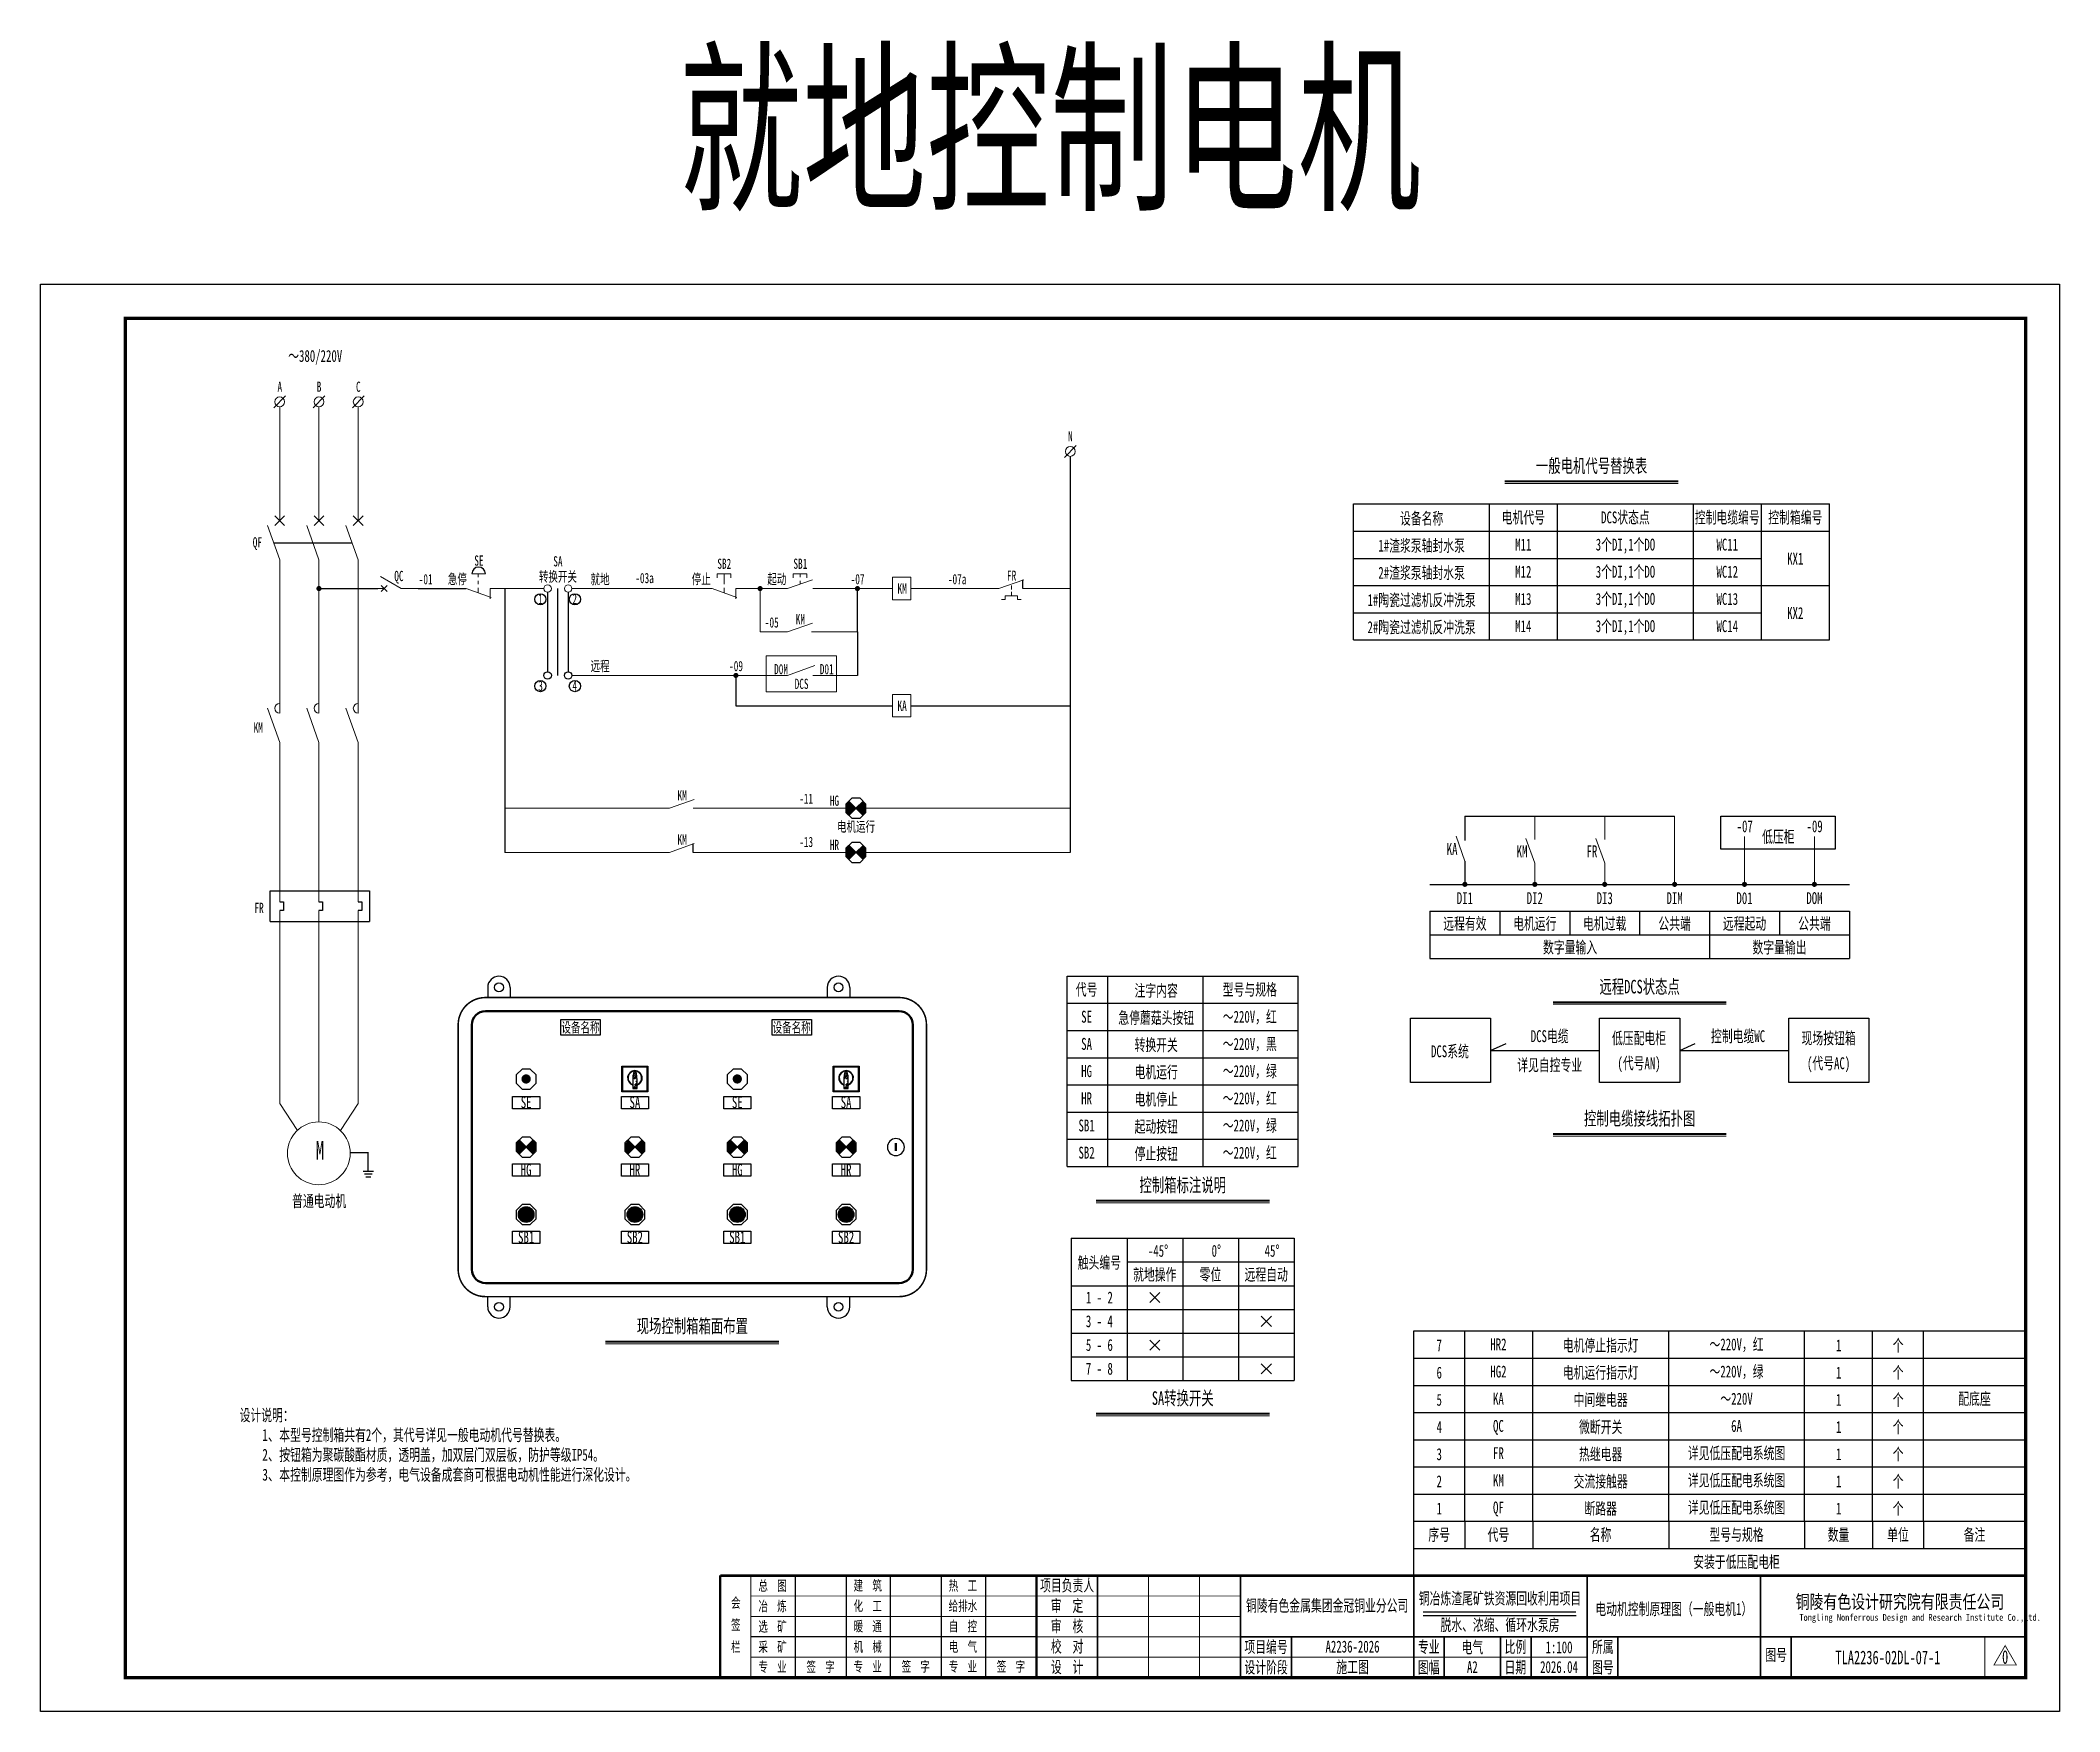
# Model space of a CAD drawing. Header units: millimetres. Extents: x 401220 to 2750366, y -101310 to 943175.
# Drawn here: x 1112273 to 1171673, y -101260 to -52085 of the extents above; entities that cross this region are included whole.
import ezdxf
from ezdxf.enums import TextEntityAlignment as Align

# ---------------------------------------------------------------- set-up
doc = ezdxf.new("R2010")
doc.units = ezdxf.units.MM
doc.linetypes.add('常规', pattern=[20, 10, 0, 10])
for name, color, linetype, lineweight in [('1轮廓实线层', 7, 'Continuous', 18), ('_0', 7, 'Continuous', 25), ('CAXA0层', 7, 'Continuous', 25), ('MX', 3, 'Continuous', 0), ('SW', 8, 'Continuous', 20), ('TEXT', 4, 'Continuous', 0)]:
    doc.layers.add(name, color=color, linetype=linetype, lineweight=lineweight)
for name, color, linetype in [('4', 1, 'Continuous'), ('D1', 4, 'Continuous'), ('动力平面导线层', 3, '常规'), ('动力平面设备层', 1, 'Continuous'), ('图框', 7, 'Continuous'), ('文字', 7, 'Continuous'), ('标注-照明', 7, 'Continuous'), ('照明平面导线层', 3, 'Continuous'), ('照明平面设备层', 1, 'Continuous'), ('电气-接地设计-接地线', 3, '接地线'), ('表格图框层', 7, 'Continuous')]:
    doc.layers.add(name, color=color, linetype=linetype)
doc.styles.add('HZ', font='simsun.ttf', dxfattribs={"width": 0.75})
doc.styles.add('标准', font='NSimSun.ttf', dxfattribs={"width": 0.667})
doc.linetypes.add('接地线', pattern='A,500,[136,EESLTYPE.shx,S=100,R=0,X=0,Y=0],500,-200,60,-200', length=1460)

msp = doc.modelspace()

# ---------------------------------------------------------------- texts
at = {"layer": 'SW', "color": 4, "linetype": 'ByBlock', "lineweight": 25, "style": '标准', "width": 0.667}
for s, height, p in [('就地控制电机', 4000, (1141973, -56679)), ('DCS电缆', 350, (1156673, -81559.5)), ('低压配电柜', 350, (1159300.8, -81617.7)), ('控制电缆WC', 350, (1162214.1, -81559.5)), ('现场按钮箱', 350, (1164877.7, -81617.7)), ('DCS系统', 350, (1153738.1, -82005.9)), ('(代号AN)', 350, (1159300.8, -82356.6)), ('(代号AC)', 350, (1164877.7, -82356.6)), ('详见自控专业', 350, (1156673, -82408.2)), ('普通电动机', 350, (1120474, -86408.3))]:
    msp.add_text(s, height=height, dxfattribs=at).set_placement(p, align=Align.CENTER)
at = {"layer": 'SW', "color": 2, "linetype": 'ByBlock', "lineweight": 25, "style": '标准', "width": 0.667}
for s, p in [('一般电机代号替换表', (1157905.2, -64803.1)), ('远程DCS状态点', (1159318.9, -80127.9)), ('控制电缆接线拓扑图', (1159318.9, -84006.8)), ('控制箱标注说明', (1145877.9, -85965.5)), ('现场控制箱箱面布置', (1131450.7, -90113.8)), ('SA转换开关', (1145877.9, -92234.8))]:
    msp.add_text(s, height=400, dxfattribs=at).set_placement(p, align=Align.CENTER)
at = {"layer": 'SW', "color": 7, "linetype": 'ByBlock', "lineweight": 25, "style": '标准', "width": 0.667}
for s, height, p in [('设备名称', 350, (1152905.4, -66326.1)), ('电机代号', 350, (1155896.5, -66295.2)), ('DCS状态点', 350, (1158901.5, -66295.2)), ('控制电缆编号', 350, (1161896.5, -66295.2)), ('控制箱编号', 350, (1163896.5, -66295.2)), ('1#渣浆泵轴封水泵', 350, (1152905.4, -67126.1)), ('M11', 350, (1155896.5, -67095.2)), ('3个DI,1个DO', 350, (1158901.5, -67095.2)), ('WC11', 350, (1161896.5, -67095.2)), ('2#渣浆泵轴封水泵', 350, (1152905.4, -67926.1)), ('M12', 350, (1155896.5, -67895.2)), ('3个DI,1个DO', 350, (1158901.5, -67895.2)), ('WC12', 350, (1161896.5, -67895.2)), ('KX1', 350, (1163896.5, -67509.8)), ('3个DI,1个DO', 350, (1158901.5, -68695.2)), ('1#陶瓷过滤机反冲洗泵', 350, (1152905.4, -68726.1)), ('M13', 350, (1155896.5, -68695.2)), ('WC13', 350, (1161896.5, -68695.2)), ('KX2', 350, (1163896.5, -69109.8)), ('2#陶瓷过滤机反冲洗泵', 350, (1152905.4, -69526.1)), ('M14', 350, (1155896.5, -69495.2)), ('3个DI,1个DO', 350, (1158901.5, -69495.2)), ('WC14', 350, (1161896.5, -69495.2)), ('-07', 350, (1162409.5, -75385)), ('低压柜', 350, (1163398.2, -75690.9)), ('-09', 350, (1164466, -75385)), ('DI1', 350, (1154178.4, -77498.8)), ('DI2', 350, (1156234.9, -77498.8)), ('DI3', 350, (1158291.4, -77498.8)), ('DIM', 350, (1160347.9, -77498.8)), ('D01', 350, (1162404.4, -77498.8)), ('DOM', 350, (1164460.9, -77498.8)), ('远程有效', 350, (1154178.4, -78247.2)), ('电机运行', 350, (1156234.9, -78247.2)), ('电机过载', 350, (1158291.4, -78247.2)), ('公共端', 350, (1160347.9, -78247.2)), ('远程起动', 350, (1162404.4, -78247.2)), ('公共端', 350, (1164460.9, -78247.2)), ('数字量输入', 350, (1157271.2, -78945.4)), ('数字量输出', 350, (1163432.1, -78945.4)), ('代号', 350, (1143049.5, -80187.8)), ('注字内容', 350, (1145097.4, -80218.7)), ('型号与规格', 350, (1147850.3, -80187.8)), ('SE', 350, (1143049.5, -80987.8)), ('急停蘑菇头按钮', 350, (1145097.4, -81018.7)), ('～220V，红', 350, (1147850.3, -80987.8)), ('设备名称', 300, (1128160.4, -81277)), ('设备名称', 300, (1134372.5, -81277)), ('SA', 350, (1143049.5, -81787.8)), ('转换开关', 350, (1145097.4, -81818.7)), ('～220V，黑', 350, (1147850.3, -81787.8)), ('HG', 350, (1143049.5, -82587.8)), ('电机运行', 350, (1145097.4, -82618.7)), ('～220V，绿', 350, (1147850.3, -82587.8)), ('SE', 350, (1126561.9, -83506.2)), ('SA', 350, (1129761.9, -83506.2)), ('SE', 350, (1132774, -83506.2)), ('SA', 350, (1135974, -83506.2)), ('HR', 350, (1143049.5, -83387.8)), ('电机停止', 350, (1145097.4, -83418.7)), ('～220V，红', 350, (1147850.3, -83387.8)), ('SB1', 350, (1143049.5, -84187.8)), ('起动按钮', 350, (1145097.4, -84218.7)), ('～220V，绿', 350, (1147850.3, -84187.8)), ('SB2', 350, (1143049.5, -84987.8)), ('停止按钮', 350, (1145097.4, -85018.7)), ('～220V，红', 350, (1147850.3, -84987.8)), ('HG', 350, (1126561.9, -85490.7)), ('HR', 350, (1129761.9, -85490.7)), ('HG', 350, (1132774, -85490.7)), ('HR', 350, (1135974, -85490.7)), ('SB1', 350, (1126561.9, -87475.2)), ('SB2', 350, (1129761.9, -87475.2)), ('SB1', 350, (1132774, -87475.2)), ('SB2', 350, (1135974, -87475.2)), ('触头编号', 350, (1143424.6, -88220.8)), ('-45°', 350, (1145150.8, -87875.1)), ('0°', 350, (1146865.4, -87875.1)), ('45°', 350, (1148504.1, -87875.1)), ('就地操作', 350, (1145054.8, -88573.3)), ('零位', 350, (1146694.1, -88573.3)), ('远程自动', 350, (1148333.5, -88573.3)), ('1 - 2', 350, (1143424.6, -89250.1)), ('3 - 4', 350, (1143424.6, -89948.2)), ('HR2', 350, (1155164.1, -90628.4)), ('电机停止指示灯', 350, (1158173, -90659.3)), ('～220V，红', 350, (1162169.1, -90628.4)), ('个', 350, (1166923, -90659.3)), ('5 - 6', 350, (1143424.6, -90646.4)), ('7', 350, (1153423, -90659.3)), ('1', 350, (1165173, -90659.3)), ('7 - 8', 350, (1143424.6, -91344.6)), ('6', 350, (1153423, -91459.3)), ('HG2', 350, (1155164.1, -91428.4)), ('电机运行指示灯', 350, (1158173, -91459.3)), ('～220V，绿', 350, (1162169.1, -91428.4)), ('1', 350, (1165173, -91459.3)), ('个', 350, (1166923, -91459.3)), ('5', 350, (1153423, -92259.3)), ('KA', 350, (1155164.1, -92228.4)), ('中间继电器', 350, (1158173, -92259.3)), ('～220V', 350, (1162169.1, -92228.4)), ('1', 350, (1165173, -92259.3)), ('个', 350, (1166923, -92259.3)), ('配底座', 350, (1169169.1, -92228.4)), ('微断开关', 350, (1158173, -93059.3)), ('个', 350, (1166923, -93059.3)), ('4', 350, (1153423, -93059.3)), ('QC', 350, (1155164.1, -93028.4)), ('6A', 350, (1162169.1, -93028.4)), ('1', 350, (1165173, -93059.3)), ('3', 350, (1153423, -93859.3)), ('FR', 350, (1155164.1, -93828.4)), ('热继电器', 350, (1158173, -93859.3)), ('详见低压配电系统图', 350, (1162169.1, -93828.4)), ('1', 350, (1165173, -93859.3)), ('个', 350, (1166923, -93859.3)), ('2', 350, (1153423, -94659.3)), ('KM', 350, (1155164.1, -94628.4)), ('交流接触器', 350, (1158173, -94659.3)), ('详见低压配电系统图', 350, (1162169.1, -94628.4)), ('1', 350, (1165173, -94659.3)), ('个', 350, (1166923, -94659.3)), ('详见低压配电系统图', 350, (1162169.1, -95428.4)), ('1', 350, (1153423, -95459.3)), ('QF', 350, (1155164.1, -95428.4)), ('断路器', 350, (1158173, -95459.3)), ('1', 350, (1165173, -95459.3)), ('个', 350, (1166923, -95459.3)), ('序号', 350, (1153421.1, -96228.4)), ('代号', 350, (1155164.1, -96228.4)), ('名称', 350, (1158169.1, -96228.4)), ('型号与规格', 350, (1162169.1, -96228.4)), ('数量', 350, (1165169.1, -96228.4)), ('单位', 350, (1166919.1, -96228.4)), ('备注', 350, (1169169.1, -96228.4)), ('安装于低压配电柜', 350, (1162169.1, -97028.4))]:
    msp.add_text(s, height=height, dxfattribs=at).set_placement(p, align=Align.CENTER)
for s, p in [('KA', (1153960.9, -75880.6)), ('KM', (1156017.4, -75944.4)), ('FR', (1158073.9, -75944.4))]:
    msp.add_text(s, height=350, dxfattribs=at).set_placement(p, align=Align.MIDDLE_RIGHT)
at = {"layer": 'SW', "color": 4, "linetype": 'Continuous', "lineweight": 25, "style": '标准', "width": 0.667}
for s, height, p in [('铜陵有色金属集团金冠铜业分公司', 350, (1150126.8, -98313.4)), ('铜冶炼渣尾矿铁资源回收利用项目', 350, (1155210.5, -98101.9)), ('电动机控制原理图（一般电机1）', 350, (1160323.9, -98414.2)), ('脱水、浓缩、循环水泵房', 350, (1155210.5, -98883.1)), ('A2236-2026', 350, (1150872.4, -99520.7)), ('电气', 350, (1154397.2, -99541.4)), ('1:100', 350, (1156947.2, -99541.4)), ('施工图', 350, (1150872.4, -100121.1)), ('A2', 350, (1154397.2, -100121.1)), ('2026.04', 350, (1156947.2, -100121.1)), ('TLA2236-02DL-07-1', 400, (1166622.3, -99864.6)), ('0', 400, (1170070.8, -99853.1))]:
    msp.add_text(s, height=height, dxfattribs=at).set_placement(p, align=Align.CENTER)
at = {"layer": 'SW', "color": 0, "linetype": 'ByBlock', "lineweight": 25, "insert": (1118133.2, -92360.9), "char_height": 350, "width": 15549.537, "attachment_point": 1, "style": '标准'}
msp.add_mtext('设计说明：\\P{\\W0.7;    1、\\W0.667;\\C7;本型号控制箱共有2个，其代号详见一般电动机代号替换表。\\P\\W0.7;\\C0;    2、\\W0.667;\\C7;按钮箱为聚碳酸酯材质，透明盖，加双层门双层板，防护等级IP54。\\P\\W0.7;\\C0;    3、\\W0.667;\\C7;本控制原理图作为参考，电气设备成套商可根据电动机性能进行深化设计。}', dxfattribs=at)
at = {"layer": 'TEXT', "color": 7, "linetype": 'ByBlock', "ltscale": 100, "style": '标准', "width": 0.667}
for s, height, p in [('～380/220V', 350, (1120357.4, -61545.6)), ('A', 300, (1119315.6, -62426.1)), ('B', 300, (1120470.5, -62426.1)), ('C', 300, (1121625.4, -62426.1)), ('N', 300, (1142572.6, -63885.8)), ('QF', 300, (1118656.3, -67004.2)), ('QC', 300, (1122819.6, -67994.5)), ('SE', 300, (1125173.6, -67541.4)), ('转换开关', 300, (1127497.1, -68012.2)), ('SA', 300, (1127497.1, -67563.2)), ('SB2', 300, (1132391.2, -67634.5)), ('SB1', 300, (1134629.3, -67634.5)), ('FR', 300, (1140844.8, -67985.5)), ('就地', 300, (1128737.9, -68088.7)), ('停止', 300, (1131713.7, -68084)), ('起动', 300, (1133937.1, -68084)), ('KM', 300, (1137622.8, -68365.2)), ('1', 300, (1126986.7, -68669.3)), ('2', 300, (1127991.7, -68669.3)), ('KM', 300, (1134629.3, -69263.6)), ('远程', 300, (1128737.9, -70644.9)), ('D0M', 300, (1134061.1, -70735.4)), ('D01', 300, (1135404.9, -70735.4)), ('3', 300, (1126986.7, -71225.6)), ('4', 300, (1127991.7, -71225.6)), ('KA', 300, (1137622.8, -71813)), ('KM', 300, (1118682.1, -72455.2)), ('KM', 300, (1131151.3, -74450)), ('HG', 300, (1135630.7, -74607.1)), ('电机运行', 300, (1136266.9, -75367.8)), ('KM', 300, (1131151.3, -75750)), ('HR', 300, (1135630.7, -75907.1)), ('FR', 300, (1118706.5, -77760)), ('M', 550, (1120495.3, -85019.1))]:
    msp.add_text(s, height=height, dxfattribs=at).set_placement(p, align=Align.CENTER)
at = {"layer": 'TEXT', "color": 2, "linetype": 'ByBlock', "ltscale": 100, "style": '标准', "width": 0.667}
for s, p in [('-01', (1123606.5, -68088.3)), ('-03a', (1130045.6, -68054.9)), ('-07', (1136311.9, -68088.3)), ('-07a', (1139241.3, -68088.3)), ('-05', (1133788.6, -69361.1)), ('-09', (1132737.6, -70644.5)), ('-11', (1134799.5, -74547.5)), ('-13', (1134799.5, -75819.1))]:
    msp.add_text(s, height=300, dxfattribs=at).set_placement(p, align=Align.CENTER)
at = {"layer": 'TEXT', "color": 1, "linetype": 'ByBlock', "ltscale": 100, "style": '标准', "width": 0.667}
msp.add_text('急停', height=300, dxfattribs=at).set_placement((1124538.6, -68084), align=Align.CENTER)
at = {"layer": 'TEXT', "color": 4, "linetype": 'ByBlock', "ltscale": 100, "style": '标准', "width": 0.667}
msp.add_text('DCS', height=300, dxfattribs=at).set_placement((1134665.8, -71168.1), align=Align.CENTER)

# ---------------------------------------------------------------- blocks, each defined once
blk = doc.blocks.new('*U166')
at = {"layer": '1轮廓实线层'}
for p, q in [((0, 15), (0, 10)), ((0, 5), (-3.5, 11.06)), ((0, 10), (-0.88, 10.88)), ((0, 10), (-0.88, 9.12)), ((0, 10), (0.88, 10.88)), ((0, 10), (0.88, 9.12)), ((0, 5), (0, 0))]:
    blk.add_line(p, q, dxfattribs=at)
blk = doc.blocks.new('3')
at = {"layer": 'TEXT', "color": 7, "lineweight": 25, "style": 'HZ', "width": 0.75}
for s, height, p in [('铜陵有色设计研究院有限责任公司', 400, (221501, 249018)), ('Tongling Nonferrous Design and Research Institute Co.,Ltd.', 200, (221613, 248659))]:
    blk.add_text(s, height=height, dxfattribs=at).set_placement(p)
blk = doc.blocks.new('铜陵有色图签02')
at = {"layer": '图框', "linetype": 'Continuous', "lineweight": 50}
for p, q in [((-38401, 3003), (-38401, 1)), ((-29100, 3001), (-29100, 0))]:
    blk.add_line(p, q, dxfattribs=at)
at = {"layer": '图框', "color": 7, "linetype": 'Continuous', "lineweight": 25}
for p, q in [((-36201, 3010), (-36201, 9)), ((-34701, 3010), (-34701, 9)), ((-33401, 3017), (-33401, 16)), ((-31901, 3017), (-31901, 16)), ((-30601, 3017), (-30601, 16)), ((-29100, 1201), (-37501, 1201))]:
    blk.add_line(p, q, dxfattribs=at)
at = {"layer": '图框', "color": 7, "linetype": 'Continuous', "lineweight": 35}
for p, q in [((-27300, 3001), (-27300, 1)), ((-21600, 1197), (-21600, -3)), ((-17100, 1200), (-17100, 0)), ((-15450, 0), (-15450, 1200)), ((-14550, 1200), (-14550, 0)), ((-12000, 1201), (-12000, 1)), ((-6900, 1202), (-6900, 2))]:
    blk.add_line(p, q, dxfattribs=at)
at = {"layer": '图框', "lineweight": 25}
blk.add_line((-17723, 1830), (-13223, 1830), dxfattribs=at)
at = {"layer": '图框', "lineweight": 70, "const_width": 70}
blk.add_lwpolyline([(-17980, 3001), (0, 3001), (-38401, 3001)], dxfattribs=at)
at = {"layer": '图框', "color": 7, "linetype": 'Continuous', "lineweight": 25, "const_width": 25}
for points in [[(-37501, 3000), (-37501, 0)], [(-25800, 3001), (-25800, 1)], [(-24300, 3001), (-24300, 1)], [(-23100, 2401), (-37501, 2401)], [(-23100, 1801), (-37501, 1801)], [(-23100, 1201), (-29100, 1201)], [(-12900, 600), (-18000, 600), (-37501, 600)], [(-602, 943), (-932, 371), (-272, 371), (-602, 943)]]:
    blk.add_lwpolyline(points, dxfattribs=at)
at = {"layer": '图框', "linetype": 'Continuous', "lineweight": 50, "const_width": 50}
for points in [[(-23100, 3001), (-23100, 1)], [(-18000, 3000), (-18000, 0)]]:
    blk.add_lwpolyline(points, dxfattribs=at)
at = {"layer": '图框', "lineweight": 50, "const_width": 50}
for points in [[(-12900, 3001), (-12900, 1)], [(-7800, 3001), (-7800, 1)], [(0, 3000), (0, 0)], [(-23100, 1200), (0, 1200)]]:
    blk.add_lwpolyline(points, dxfattribs=at)
at = {"layer": '图框', "lineweight": 25, "const_width": 35}
blk.add_lwpolyline([(-17723, 1930), (-13223, 1930)], dxfattribs=at)
at = {"layer": '图框', "color": 7, "linetype": 'Continuous', "lineweight": 35, "const_width": 25}
blk.add_lwpolyline([(-1200, 1201), (-1200, 0)], dxfattribs=at)
at = {"layer": '图框', "linetype": 'Continuous', "lineweight": 70, "const_width": 70}
blk.add_lwpolyline([(-38401, 1), (0, 0)], dxfattribs=at)
at = {"layer": '图框', "lineweight": 25}
blk.add_blockref('3', (-228268, -246986), dxfattribs=at)
at = {"layer": 'TEXT', "color": 7, "lineweight": 25, "style": '标准', "width": 0.667}
for s, height, p in [('会', 300, (-37942, 2054)), ('总  图', 300, (-36862, 2555)), ('建  筑', 300, (-34062, 2562)), ('热  工', 300, (-31262, 2562)), ('项目负责人', 350, (-28197, 2541)), ('冶  炼', 300, (-36862, 1955)), ('化  工', 300, (-34062, 1962)), ('给排水', 300, (-31262, 1962)), ('审  定', 350, (-28197, 1941)), ('签', 300, (-37942, 1404)), ('选  矿', 300, (-36862, 1355)), ('暖  通', 300, (-34062, 1362)), ('自  控', 300, (-31262, 1362)), ('审  核', 350, (-28197, 1341)), ('栏', 300, (-37942, 754)), ('采  矿', 300, (-36862, 754)), ('机  械', 300, (-34062, 761)), ('电  气', 300, (-31262, 761)), ('校  对', 350, (-28197, 741)), ('项目编号', 350, (-22343, 730)), ('专业', 350, (-17559, 730)), ('比例', 350, (-15009, 730)), ('所属', 350, (-12438, 730)), ('图号', 350, (-7339, 495)), ('专  业', 300, (-36862, 170)), ('签  字', 300, (-35449, 170)), ('专  业', 300, (-34062, 177)), ('签  字', 300, (-32649, 177)), ('专  业', 300, (-31262, 177)), ('签  字', 300, (-29849, 177)), ('设  计', 350, (-28197, 139)), ('设计阶段', 350, (-22343, 130)), ('图幅', 350, (-17559, 130)), ('日期', 350, (-15009, 130)), ('图号', 350, (-12438, 130))]:
    blk.add_text(s, height=height, dxfattribs=at).set_placement(p, align=Align.CENTER)

# ---------------------------------------------------------------- hatches: boundary and pattern name
at = {"linetype": 'ByBlock', "lineweight": 25}
h = msp.add_hatch(dxfattribs=at)
h.set_pattern_fill('ANSI31', color=3, scale=184.8, style=0)
h.set_pattern_definition([(45, (571861.574, -72484.314), (-16.3341666, 16.3341666), [])])
h.paths.add_polyline_path([(1136263.9, -74679.3), (1136055, -74470, 0.1991281), (1135968.3, -74679.3, 0.1986966), (1136054.7, -74888.2)])
h.paths.add_polyline_path([(1136473.2, -74470.4), (1136263.9, -74679.3), (1136472.8, -74888.5, 0.1991281), (1136559.6, -74679.3, 0.1986966)])
h = msp.add_hatch(dxfattribs=at)
h.set_pattern_fill('ANSI31', color=1, scale=184.8, style=0)
h.set_pattern_definition([(45, (571861.574, -73784.314), (-16.3341666, 16.3341666), [])])
h.paths.add_polyline_path([(1136263.9, -75979.3), (1136055, -75770, 0.1991281), (1135968.3, -75979.3, 0.1986966), (1136054.7, -76188.2)])
h.paths.add_polyline_path([(1136473.2, -75770.4), (1136263.9, -75979.3), (1136472.8, -76188.5, 0.1991281), (1136559.6, -75979.3, 0.1986966)])
h = msp.add_hatch(dxfattribs=at)
h.set_pattern_fill('ANSI31', color=3, scale=184.8, style=0)
h.set_pattern_definition([(45, (562160.946, -82453.789), (-16.3341666, 16.3341666), [])])
h.paths.add_polyline_path([(1126563.3, -84648.7), (1126354.4, -84439.5, 0.1991281), (1126267.6, -84648.7, 0.1986966), (1126354.1, -84857.7)])
h.paths.add_polyline_path([(1126772.6, -84439.8), (1126563.3, -84648.7), (1126772.2, -84858, 0.1991281), (1126859, -84648.7, 0.1986966)])
h = msp.add_hatch(dxfattribs=at)
h.set_pattern_fill('ANSI31', color=1, scale=184.8, style=0)
h.set_pattern_definition([(45, (566750.799, -82453.789), (-16.3341666, 16.3341666), [])])
h.paths.add_polyline_path([(1129763.3, -84648.7), (1129554.4, -84439.5, 0.1991281), (1129467.6, -84648.7, 0.1986966), (1129554.1, -84857.7)])
h.paths.add_polyline_path([(1129972.6, -84439.8), (1129763.3, -84648.7), (1129972.2, -84858, 0.1991281), (1130059, -84648.7, 0.1986966)])
h = msp.add_hatch(dxfattribs=at)
h.set_pattern_fill('ANSI31', color=3, scale=184.8, style=0)
h.set_pattern_definition([(45, (568372.99, -82453.789), (-16.3341666, 16.3341666), [])])
h.paths.add_polyline_path([(1132775.4, -84648.7), (1132566.4, -84439.5, 0.1991281), (1132479.7, -84648.7, 0.1986966), (1132566.1, -84857.7)])
h.paths.add_polyline_path([(1132984.6, -84439.8), (1132775.4, -84648.7), (1132984.3, -84858, 0.1991281), (1133071, -84648.7, 0.1986966)])
h = msp.add_hatch(dxfattribs=at)
h.set_pattern_fill('ANSI31', color=1, scale=184.8, style=0)
h.set_pattern_definition([(45, (572962.843, -82453.789), (-16.3341666, 16.3341666), [])])
h.paths.add_polyline_path([(1135975.4, -84648.7), (1135766.4, -84439.5, 0.1991281), (1135679.7, -84648.7, 0.1986966), (1135766.1, -84857.7)])
h.paths.add_polyline_path([(1136184.6, -84439.8), (1135975.4, -84648.7), (1136184.3, -84858, 0.1991281), (1136271, -84648.7, 0.1986966)])
at = {"layer": '文字', "linetype": 'ByBlock', "ltscale": 0.2}
h = msp.add_hatch(dxfattribs=at)
h.set_pattern_fill('ANSI31', color=0, scale=308, style=0)
h.set_pattern_definition([(45, (-2234341.287, 1290323.98), (-27.22361108, 27.22361108), [])])
edge = h.paths.add_edge_path()
edge.add_line((1129824.3, -82927.4), (1129824.3, -82652.1))
edge.add_line((1129699.6, -82652.1), (1129699.6, -82927.4))
edge.add_arc((1128927.9, -82652.1), 896.4, 360, 366.231132)
edge.add_arc((1129343.7, -82606.7), 478.1, 6.231132, 14.766974)
edge.add_arc((1129602.6, -82538.5), 210.4, 14.766974, 32.471625)
edge.add_arc((1129761.9, -82437.1), 21.5, 32.471625, 90)
edge.add_arc((1129761.9, -82437.1), 21.5, 90, 147.528375)
edge.add_arc((1129921.2, -82538.5), 210.4, 147.528375, 165.233026)
edge.add_arc((1130180.1, -82606.7), 478.1, 165.233026, 173.768868)
edge.add_arc((1130595.9, -82652.1), 896.4, 173.768868, 180)
edge.add_line((1129699.6, -82927.4), (1129824.3, -82927.4))
h = msp.add_hatch(dxfattribs=at)
h.set_pattern_fill('ANSI31', color=0, scale=308, style=0)
h.set_pattern_definition([(45, (-2228129.242, 1290323.98), (-27.22361108, 27.22361108), [])])
edge = h.paths.add_edge_path()
edge.add_line((1136036.3, -82927.4), (1136036.3, -82652.1))
edge.add_line((1135911.6, -82652.1), (1135911.6, -82927.4))
edge.add_arc((1135139.9, -82652.1), 896.4, 360, 366.231132)
edge.add_arc((1135555.7, -82606.7), 478.1, 6.231132, 14.766974)
edge.add_arc((1135814.6, -82538.5), 210.4, 14.766974, 32.471625)
edge.add_arc((1135973.9, -82437.1), 21.5, 32.471625, 90)
edge.add_arc((1135973.9, -82437.1), 21.5, 90, 147.528375)
edge.add_arc((1136133.3, -82538.5), 210.4, 147.528375, 165.233026)
edge.add_arc((1136392.2, -82606.7), 478.1, 165.233026, 173.768868)
edge.add_arc((1136808, -82652.1), 896.4, 173.768868, 180)
edge.add_line((1135911.6, -82927.4), (1136036.3, -82927.4))
at = {"layer": '电气-接地设计-接地线', "linetype": 'ByBlock', "ltscale": 0.2}
h = msp.add_hatch(color=1, dxfattribs=at)
edge = h.paths.add_edge_path()
edge.add_arc((1126561.9, -82644.3), 138.2, 0, 360)
h = msp.add_hatch(color=1, dxfattribs=at)
edge = h.paths.add_edge_path()
edge.add_arc((1132774, -82644.3), 138.2, 0, 360)
h = msp.add_hatch(color=3, dxfattribs=at)
edge = h.paths.add_edge_path()
edge.add_arc((1126563.3, -86633.2), 230.3, 0, 360)
h = msp.add_hatch(color=1, dxfattribs=at)
edge = h.paths.add_edge_path()
edge.add_arc((1129763.3, -86633.2), 230.3, 0, 360)
h = msp.add_hatch(color=3, dxfattribs=at)
edge = h.paths.add_edge_path()
edge.add_arc((1132775.4, -86633.2), 230.3, 0, 360)
h = msp.add_hatch(color=1, dxfattribs=at)
edge = h.paths.add_edge_path()
edge.add_arc((1135975.4, -86633.2), 230.3, 0, 360)

# ---------------------------------------------------------------- linework, layer by layer
at = {"color": 0, "linetype": 'ByBlock', "lineweight": 20}
for p, q in [((1140471, -68214.7), (1137877.1, -68214.7)), ((1140836.6, -68124.3), (1140836.6, -68244.9)), ((1142570.3, -68214.7), (1141172.8, -68214.7)), ((1140547.2, -68541), (1140655.7, -68541)), ((1140655.7, -68541), (1140655.7, -68432.5)), ((1140655.7, -68432.5), (1141017.5, -68432.5)), ((1140836.6, -68311.9), (1140836.6, -68432.5)), ((1141017.5, -68432.5), (1141017.5, -68541)), ((1141017.5, -68541), (1141126, -68541))]:
    msp.add_line(p, q, dxfattribs=at)
at = {"color": 3, "linetype": 'ByBlock', "lineweight": 25}
for p, q in [((1136473.2, -74470.4), (1136054.7, -74888.2)), ((1136472.8, -74888.5), (1136055, -74470)), ((1126772.6, -84439.8), (1126354.1, -84857.7)), ((1126772.2, -84858), (1126354.4, -84439.5)), ((1132984.6, -84439.8), (1132566.1, -84857.7)), ((1132984.3, -84858), (1132566.4, -84439.5))]:
    msp.add_line(p, q, dxfattribs=at)
at = {"color": 1, "linetype": 'ByBlock', "lineweight": 25}
for p, q in [((1136473.2, -75770.4), (1136054.7, -76188.2)), ((1136472.8, -76188.5), (1136055, -75770)), ((1129972.6, -84439.8), (1129554.1, -84857.7)), ((1129972.2, -84858), (1129554.4, -84439.5)), ((1136184.6, -84439.8), (1135766.1, -84857.7)), ((1136184.3, -84858), (1135766.4, -84439.5))]:
    msp.add_line(p, q, dxfattribs=at)
at = {"linetype": 'ByBlock'}
for p, q in [((1119031.3, -77111.1), (1121953.7, -77111.1)), ((1119031.3, -78016), (1119031.3, -77111.1)), ((1121953.7, -77111.1), (1121953.7, -78016)), ((1119313.3, -77435.4), (1119421.1, -77435.4)), ((1119421.1, -77691.7), (1119313.3, -77691.7)), ((1119421.1, -77435.4), (1119421.1, -77691.7)), ((1120468.1, -77435.4), (1120575.9, -77435.4)), ((1120575.9, -77691.7), (1120468.1, -77691.7)), ((1120575.9, -77435.4), (1120575.9, -77691.7)), ((1121623, -77435.4), (1121730.8, -77435.4)), ((1121730.8, -77691.7), (1121623, -77691.7)), ((1121730.8, -77435.4), (1121730.8, -77691.7)), ((1119031.3, -78016), (1121953.7, -78016))]:
    msp.add_line(p, q, dxfattribs=at)
at = {"color": 0, "linetype": 'ByBlock', "lineweight": 25}
for p, q in [((1129699.6, -82652.1), (1129699.6, -82927.4)), ((1129699.6, -82927.4), (1129824.3, -82927.4)), ((1129824.3, -82927.4), (1129824.3, -82652.1)), ((1135911.6, -82652.1), (1135911.6, -82927.4)), ((1135911.6, -82927.4), (1136036.3, -82927.4)), ((1136036.3, -82927.4), (1136036.3, -82652.1))]:
    msp.add_line(p, q, dxfattribs=at)
at = {"color": 7, "linetype": 'ByBlock', "lineweight": 20, "const_width": 75}
for points in [[(1120430.6, -68214.7, 1), (1120505.6, -68214.7, 1)], [(1133407.1, -68214.7, 1), (1133482.1, -68214.7, 1)], [(1136270.7, -68214.7, 1), (1136345.7, -68214.7, 1)], [(1132696.4, -70771, 1), (1132771.4, -70771, 1)], [(1154140.4, -76918.3, 1), (1154215.4, -76918.3, 1)], [(1156196.9, -76918.3, 1), (1156271.9, -76918.3, 1)], [(1158253.4, -76918.3, 1), (1158328.4, -76918.3, 1)], [(1160309.9, -76918.3, 1), (1160384.9, -76918.3, 1)], [(1162366.4, -76918.3, 1), (1162441.4, -76918.3, 1)], [(1164422.9, -76918.3, 1), (1164497.9, -76918.3, 1)]]:
    msp.add_lwpolyline(points, format="xyb", close=True, dxfattribs=at)
at = {"color": 3, "linetype": 'ByBlock', "lineweight": 25}
for points in [[(1136141.5, -74383.6), (1135968.3, -74556.8), (1135968.3, -74801.8), (1136141.5, -74975), (1136386.4, -74975), (1136559.6, -74801.8), (1136559.6, -74556.8), (1136386.4, -74383.6)], [(1126440.8, -84353.1), (1126267.6, -84526.3), (1126267.6, -84771.2), (1126440.8, -84944.4), (1126685.8, -84944.4), (1126859, -84771.2), (1126859, -84526.3), (1126685.8, -84353.1)], [(1132652.9, -84353.1), (1132479.7, -84526.3), (1132479.7, -84771.2), (1132652.9, -84944.4), (1132897.8, -84944.4), (1133071, -84771.2), (1133071, -84526.3), (1132897.8, -84353.1)]]:
    msp.add_lwpolyline(points, close=True, dxfattribs=at)
at = {"color": 1, "linetype": 'ByBlock', "lineweight": 25}
for points in [[(1136141.5, -75683.6), (1135968.3, -75856.8), (1135968.3, -76101.8), (1136141.5, -76275), (1136386.4, -76275), (1136559.6, -76101.8), (1136559.6, -75856.8), (1136386.4, -75683.6)], [(1129640.8, -84353.1), (1129467.6, -84526.3), (1129467.6, -84771.2), (1129640.8, -84944.4), (1129885.8, -84944.4), (1130059, -84771.2), (1130059, -84526.3), (1129885.8, -84353.1)], [(1135852.9, -84353.1), (1135679.7, -84526.3), (1135679.7, -84771.2), (1135852.9, -84944.4), (1136097.8, -84944.4), (1136271, -84771.2), (1136271, -84526.3), (1136097.8, -84353.1)]]:
    msp.add_lwpolyline(points, close=True, dxfattribs=at)
at = {"color": 252, "linetype": 'ByBlock', "lineweight": 50}
for points in [[(1125363.3, -80648.7, 0.4142136), (1124963.3, -81048.7)], [(1137938.6, -81048.7, 0.4142136), (1137538.6, -80648.7)], [(1124963.3, -88248.7, 0.4142136), (1125363.3, -88648.7)], [(1137538.6, -88648.7, 0.4142136), (1137938.6, -88248.7)]]:
    msp.add_lwpolyline(points, format="xyb", dxfattribs=at)
for points in [[(1125363.3, -80648.7), (1137538.6, -80648.7)], [(1124963.3, -88248.7), (1124963.3, -81048.7)], [(1137938.6, -81048.7), (1137938.6, -88248.7)], [(1137538.6, -88648.7), (1125363.3, -88648.7)]]:
    msp.add_lwpolyline(points, dxfattribs=at)
at = {"color": 0, "linetype": 'ByBlock', "lineweight": 25}
for points in [[(1127583.7, -80898.7), (1128742.9, -80898.7), (1128742.9, -81354.8), (1127583.7, -81354.8)], [(1133795.7, -80898.7), (1134955, -80898.7), (1134955, -81354.8), (1133795.7, -81354.8)], [(1129380.7, -82270.3), (1130143.2, -82270.3), (1130143.2, -83022.6), (1129380.7, -83022.6)], [(1135592.8, -82270.3), (1136355.2, -82270.3), (1136355.2, -83022.6), (1135592.8, -83022.6)], [(1126164.2, -83155.6), (1126962.4, -83155.6), (1126962.4, -83518.4), (1126164.2, -83518.4)], [(1129364.2, -83155.6), (1130162.4, -83155.6), (1130162.4, -83518.4), (1129364.2, -83518.4)], [(1132376.3, -83155.6), (1133174.4, -83155.6), (1133174.4, -83518.4), (1132376.3, -83518.4)], [(1135576.3, -83155.6), (1136374.4, -83155.6), (1136374.4, -83518.4), (1135576.3, -83518.4)], [(1126164.2, -85140.1), (1126962.4, -85140.1), (1126962.4, -85502.9), (1126164.2, -85502.9)], [(1129364.2, -85140.1), (1130162.4, -85140.1), (1130162.4, -85502.9), (1129364.2, -85502.9)], [(1132376.3, -85140.1), (1133174.4, -85140.1), (1133174.4, -85502.9), (1132376.3, -85502.9)], [(1135576.3, -85140.1), (1136374.4, -85140.1), (1136374.4, -85502.9), (1135576.3, -85502.9)], [(1126164.2, -87124.5), (1126962.4, -87124.5), (1126962.4, -87487.4), (1126164.2, -87487.4)], [(1129364.2, -87124.5), (1130162.4, -87124.5), (1130162.4, -87487.4), (1129364.2, -87487.4)], [(1132376.3, -87124.5), (1133174.4, -87124.5), (1133174.4, -87487.4), (1132376.3, -87487.4)], [(1135576.3, -87124.5), (1136374.4, -87124.5), (1136374.4, -87487.4), (1135576.3, -87487.4)]]:
    msp.add_lwpolyline(points, close=True, dxfattribs=at)
at = {"linetype": 'ByBlock', "lineweight": 25}
for points in [[(1126440.8, -82353.1), (1126267.6, -82526.3), (1126267.6, -82771.2), (1126440.8, -82944.4), (1126685.8, -82944.4), (1126859, -82771.2), (1126859, -82526.3), (1126685.8, -82353.1)], [(1132652.9, -82353.1), (1132479.7, -82526.3), (1132479.7, -82771.2), (1132652.9, -82944.4), (1132897.8, -82944.4), (1133071, -82771.2), (1133071, -82526.3), (1132897.8, -82353.1)], [(1126440.8, -86337.5), (1126267.6, -86510.8), (1126267.6, -86755.7), (1126440.8, -86928.9), (1126685.8, -86928.9), (1126859, -86755.7), (1126859, -86510.8), (1126685.8, -86337.5)], [(1129640.8, -86337.5), (1129467.6, -86510.8), (1129467.6, -86755.7), (1129640.8, -86928.9), (1129885.8, -86928.9), (1130059, -86755.7), (1130059, -86510.8), (1129885.8, -86337.5)], [(1132652.9, -86337.5), (1132479.7, -86510.8), (1132479.7, -86755.7), (1132652.9, -86928.9), (1132897.8, -86928.9), (1133071, -86755.7), (1133071, -86510.8), (1132897.8, -86337.5)], [(1135852.9, -86337.5), (1135679.7, -86510.8), (1135679.7, -86755.7), (1135852.9, -86928.9), (1136097.8, -86928.9), (1136271, -86755.7), (1136271, -86510.8), (1136097.8, -86337.5)]]:
    msp.add_lwpolyline(points, close=True, dxfattribs=at)
at = {"color": 0, "linetype": 'ByBlock', "lineweight": 25}
for points in [[(1129824.3, -82652.1, 0.0271951), (1129819, -82554.8, 0.0372619), (1129806, -82484.8, 0.0774052), (1129780.1, -82425.5, 0.2564233), (1129761.9, -82415.6, 0.2564233), (1129743.8, -82425.5, 0.0774052), (1129717.8, -82484.8, 0.0372619), (1129704.8, -82554.8, 0.0271951), (1129699.6, -82652.1, 0.0271951)], [(1136036.3, -82652.1, 0.0271951), (1136031, -82554.8, 0.0372619), (1136018, -82484.8, 0.0774052), (1135992.1, -82425.5, 0.2564233), (1135973.9, -82415.6, 0.2564233), (1135955.8, -82425.5, 0.0774052), (1135929.9, -82484.8, 0.0372619), (1135916.9, -82554.8, 0.0271951), (1135911.6, -82652.1, 0.0271951)]]:
    msp.add_lwpolyline(points, format="xyb", dxfattribs=at)
at = {"color": 3, "linetype": 'ByBlock', "const_width": 64}
msp.add_lwpolyline([(1137438.8, -84528.9), (1137438.8, -84764.9)], dxfattribs=at)
at = {"color": 0, "linetype": 'ByBlock', "lineweight": 25}
for centre, radius, start, end in [((1129761.9, -82616.3), 216.5, 286.739479, 253.260521), ((1129761.9, -82616.3), 200.7, 288.096503, 251.903497), ((1135973.9, -82616.3), 216.5, 286.739479, 253.260521), ((1135973.9, -82616.3), 200.7, 288.096503, 251.903497)]:
    msp.add_arc(centre, radius, start, end, dxfattribs=at)
at = {"color": 3, "linetype": 'ByBlock'}
for start, end in [(90, 270), (270, 90)]:
    msp.add_arc((1137438.6, -84648.7), 250, start, end, dxfattribs=at)
at = {"layer": '4', "color": 0, "linetype": 'ByBlock'}
for p, q in [((1125433.3, -79948.7), (1125433.3, -80248.7)), ((1126093.3, -79948.7), (1126093.3, -80248.7)), ((1135420.8, -79948.7), (1135420.8, -80248.7)), ((1136080.8, -79948.7), (1136080.8, -80248.7)), ((1125433.3, -89348.7), (1125433.3, -89048.7)), ((1126093.3, -89348.7), (1126093.3, -89048.7)), ((1135420.8, -89348.7), (1135420.8, -89048.7)), ((1136080.8, -89348.7), (1136080.8, -89048.7))]:
    msp.add_line(p, q, dxfattribs=at)
at = {"layer": '4', "color": 0, "linetype": 'ByBlock', "const_width": 45}
for points in [[(1125363.3, -80248.7, 0.4142136), (1124563.3, -81048.7)], [(1138338.6, -81048.7, 0.4142136), (1137538.6, -80248.7)], [(1124563.3, -88248.7, 0.4142136), (1125363.3, -89048.7)], [(1137538.6, -89048.7, 0.4142136), (1138338.6, -88248.7)]]:
    msp.add_lwpolyline(points, format="xyb", dxfattribs=at)
for points in [[(1125363.3, -80248.7), (1137538.6, -80248.7)], [(1124563.3, -88248.7), (1124563.3, -81048.7)], [(1138338.6, -81048.7), (1138338.6, -88248.7)], [(1137538.6, -89048.7), (1125363.3, -89048.7)]]:
    msp.add_lwpolyline(points, dxfattribs=at)
at = {"layer": '4', "color": 0, "linetype": 'ByBlock'}
for centre in [(1125763.3, -79948.7), (1135750.8, -79948.7), (1125763.3, -89348.7), (1135750.8, -89348.7)]:
    msp.add_circle(centre, 130, dxfattribs=at)
for centre, start, end in [((1125763.3, -79948.7), 0, 180), ((1135750.8, -79948.7), 0, 180), ((1125763.3, -89348.7), 180, 0), ((1135750.8, -89348.7), 180, 0)]:
    msp.add_arc(centre, 330, start, end, dxfattribs=at)
at = {"layer": '_0', "color": 0, "linetype": 'ByBlock', "ltscale": 500}
msp.add_line((1119132.8, -66864.6), (1121442.5, -66864.6), dxfattribs=at)
at = {"layer": '_0', "color": 0, "linetype": 'ByBlock'}
msp.add_line((1121386.1, -84805.9), (1121918.4, -84805.9), dxfattribs=at)
at = {"layer": '_0', "linetype": 'ByBlock'}
msp.add_line((1121918.4, -85354.2), (1121918.4, -84801.9), dxfattribs=at)
at = {"layer": 'CAXA0层', "color": 2, "linetype": 'ByBlock', "lineweight": 40}
for p, q in [((1155356.3, -65058.1), (1160454.5, -65058.1)), ((1156770, -80382.9), (1161868.2, -80382.9)), ((1156770, -84261.8), (1161868.2, -84261.8)), ((1143329.1, -86220.5), (1148427.2, -86220.5)), ((1128901.9, -90368.8), (1134000, -90368.8)), ((1143329.1, -92489.8), (1148427.2, -92489.8))]:
    msp.add_line(p, q, dxfattribs=at)
at = {"layer": 'CAXA0层', "color": 2, "linetype": 'ByBlock', "lineweight": 0}
for p, q in [((1155356.3, -65123.6), (1160454.5, -65123.6)), ((1156770, -80448.4), (1161868.2, -80448.4)), ((1156770, -84327.3), (1161868.2, -84327.3)), ((1143329.1, -86286), (1148427.2, -86286)), ((1128901.9, -90434.3), (1134000, -90434.3)), ((1143329.1, -92555.3), (1148427.2, -92555.3))]:
    msp.add_line(p, q, dxfattribs=at)
at = {"layer": 'D1', "color": 1, "linetype": 'ByBlock'}
msp.add_arc((1125165.5, -67783.1), 200.5, 0, 180, dxfattribs=at)
at = {"layer": 'MX', "color": 7, "linetype": 'ByBlock', "lineweight": 20}
for p, q in [((1119140, -62893.9), (1119486.5, -62547.4)), ((1119313.3, -62864.8), (1119313.3, -66215)), ((1120294.9, -62893.9), (1120641.4, -62547.4)), ((1120468.1, -62864.8), (1120468.1, -66215)), ((1121449.8, -62893.9), (1121796.2, -62547.4)), ((1121623, -62864.8), (1121623, -66215)), ((1142397, -64353.6), (1142743.5, -64007.2)), ((1119313.3, -67369.9), (1118952.4, -66359.3)), ((1119457.6, -66070.6), (1119168.9, -66359.3)), ((1119457.6, -66359.3), (1119168.9, -66070.6)), ((1120468.1, -67369.9), (1120107.2, -66359.3)), ((1120612.5, -66070.6), (1120323.8, -66359.3)), ((1120612.5, -66359.3), (1120323.8, -66070.6)), ((1121623, -67369.9), (1121262.1, -66359.3)), ((1121767.3, -66070.6), (1121478.6, -66359.3)), ((1121767.3, -66359.3), (1121478.6, -66070.6)), ((1119313.3, -71882.5), (1119313.3, -67359.7)), ((1120468.1, -71882.5), (1120468.1, -67359.7)), ((1121623, -71882.5), (1121623, -67359.7)), ((1119313.3, -72748.6), (1118952.4, -71738.1)), ((1120468.1, -72748.6), (1120107.2, -71738.1)), ((1121623, -72748.6), (1121262.1, -71738.1)), ((1119313.3, -77435.4), (1119313.3, -72748.6)), ((1120468.1, -72748.6), (1120468.1, -77435.4)), ((1121623, -72748.6), (1121623, -77435.4)), ((1119313.3, -77682.9), (1119313.3, -83362.1)), ((1120468.1, -77691.7), (1120468.1, -83908)), ((1121623, -77691.7), (1121623, -83362.1)), ((1119313.3, -83362.1), (1119839.5, -84160)), ((1121623, -83362.1), (1121096.7, -84160))]:
    msp.add_line(p, q, dxfattribs=at)
for centre, radius in [((1119313.3, -62720.7), 144.4), ((1120468.1, -62720.7), 144.4), ((1121623, -62720.7), 144.4), ((1142570.2, -64180.4), 144.4), ((1120462.6, -84831.9), 923.9)]:
    msp.add_circle(centre, radius, dxfattribs=at)
for centre in [(1119313.3, -71738.1), (1120468.1, -71738.1), (1121623, -71738.1)]:
    msp.add_arc(centre, 144.4, 89.999997, 269.999994, dxfattribs=at)
at = {"layer": 'SW', "color": 7, "linetype": 'ByBlock', "lineweight": 25}
for p, q in [((1150905.4, -69726.1), (1150905.4, -65726.1)), ((1154905.4, -69726.1), (1154905.4, -65726.1)), ((1160905.4, -69726.1), (1160905.4, -65726.1)), ((1162905.4, -69726.1), (1162905.4, -65726.1)), ((1164905.4, -69726.1), (1164905.4, -65726.1)), ((1153149.6, -77703.3), (1153149.6, -79099.6)), ((1153149.6, -77703.3), (1165488.6, -77703.3)), ((1155206.1, -77703.3), (1155206.1, -78401.5)), ((1157262.6, -77703.3), (1157262.6, -78401.5)), ((1159319.1, -77703.3), (1159319.1, -78401.5)), ((1161375.6, -77703.3), (1161375.6, -79099.6)), ((1163432.1, -77703.3), (1163432.1, -78401.5)), ((1165488.6, -77703.3), (1165488.6, -79099.6)), ((1153149.6, -78401.5), (1165488.6, -78401.5)), ((1153149.6, -79099.6), (1165488.6, -79099.6)), ((1142478.1, -79618.7), (1143678.1, -79618.7)), ((1142478.1, -80418.7), (1142478.1, -79618.7)), ((1143678.1, -79618.7), (1146478.1, -79618.7)), ((1143678.1, -80418.7), (1143678.1, -79618.7)), ((1146478.1, -80418.7), (1146478.1, -79618.7)), ((1146478.1, -79618.7), (1149278.1, -79618.7)), ((1149278.1, -80418.7), (1149278.1, -79618.7)), ((1142478.1, -80418.7), (1143678.1, -80418.7)), ((1142478.1, -81218.7), (1142478.1, -80418.7)), ((1143678.1, -80418.7), (1146478.1, -80418.7)), ((1143678.1, -81218.7), (1143678.1, -80418.7)), ((1146478.1, -81218.7), (1146478.1, -80418.7)), ((1146478.1, -80418.7), (1149278.1, -80418.7)), ((1149278.1, -81218.7), (1149278.1, -80418.7)), ((1149278.1, -81218.7), (1149278.1, -80418.7)), ((1142478.1, -82018.7), (1142478.1, -81218.7)), ((1142478.1, -81218.7), (1143678.1, -81218.7)), ((1143678.1, -82018.7), (1143678.1, -81218.7)), ((1143678.1, -81218.7), (1146478.1, -81218.7)), ((1146478.1, -82018.7), (1146478.1, -81218.7)), ((1146478.1, -81218.7), (1149278.1, -81218.7)), ((1149278.1, -82018.7), (1149278.1, -81218.7)), ((1149278.1, -82018.7), (1149278.1, -81218.7)), ((1142478.1, -82018.7), (1143678.1, -82018.7)), ((1142478.1, -82818.7), (1142478.1, -82018.7)), ((1143678.1, -82018.7), (1146478.1, -82018.7)), ((1143678.1, -82818.7), (1143678.1, -82018.7)), ((1146478.1, -82818.7), (1146478.1, -82018.7)), ((1146478.1, -82018.7), (1149278.1, -82018.7)), ((1149278.1, -82818.7), (1149278.1, -82018.7)), ((1149278.1, -82818.7), (1149278.1, -82018.7)), ((1142478.1, -83618.7), (1142478.1, -82818.7)), ((1142478.1, -82818.7), (1143678.1, -82818.7)), ((1143678.1, -83618.7), (1143678.1, -82818.7)), ((1143678.1, -82818.7), (1146478.1, -82818.7)), ((1146478.1, -83618.7), (1146478.1, -82818.7)), ((1146478.1, -82818.7), (1149278.1, -82818.7)), ((1149278.1, -83618.7), (1149278.1, -82818.7)), ((1149278.1, -83618.7), (1149278.1, -82818.7)), ((1142478.1, -83618.7), (1143678.1, -83618.7)), ((1142478.1, -84418.7), (1142478.1, -83618.7)), ((1143678.1, -83618.7), (1146478.1, -83618.7)), ((1143678.1, -84418.7), (1143678.1, -83618.7)), ((1146478.1, -84418.7), (1146478.1, -83618.7)), ((1146478.1, -83618.7), (1149278.1, -83618.7)), ((1149278.1, -84418.7), (1149278.1, -83618.7)), ((1149278.1, -84418.7), (1149278.1, -83618.7)), ((1142478.1, -84418.7), (1143678.1, -84418.7)), ((1142478.1, -85218.7), (1142478.1, -84418.7)), ((1143678.1, -84418.7), (1146478.1, -84418.7)), ((1143678.1, -85218.7), (1143678.1, -84418.7)), ((1146478.1, -84418.7), (1149278.1, -84418.7)), ((1146478.1, -85218.7), (1146478.1, -84418.7)), ((1149278.1, -85218.7), (1149278.1, -84418.7)), ((1142478.1, -85218.7), (1143678.1, -85218.7)), ((1143678.1, -85218.7), (1146478.1, -85218.7)), ((1146478.1, -85218.7), (1149278.1, -85218.7)), ((1142599.4, -87331.2), (1149156.9, -87331.2)), ((1142599.4, -87331.2), (1142599.4, -91520.2)), ((1144238.7, -87331.2), (1144238.7, -91520.2)), ((1145878.1, -87331.2), (1145878.1, -91520.2)), ((1147517.5, -87331.2), (1147517.5, -91520.2)), ((1149156.9, -87331.2), (1149156.9, -91520.2)), ((1144238.7, -88029.4), (1149156.9, -88029.4)), ((1142599.4, -88727.5), (1149156.9, -88727.5)), ((1144910.3, -88930.3), (1145206.5, -89226.5)), ((1144910.3, -89226.5), (1145206.5, -88930.3)), ((1142599.4, -89425.7), (1149156.9, -89425.7)), ((1148189.1, -89628.4), (1148485.3, -89924.7)), ((1148189.1, -89924.7), (1148485.3, -89628.4)), ((1142599.4, -90123.9), (1149156.9, -90123.9)), ((1152673, -90059.3), (1154173, -90059.3)), ((1152673, -90859.3), (1152673, -90059.3)), ((1154173, -90059.3), (1156173, -90059.3)), ((1154173, -90859.3), (1154173, -90059.3)), ((1156173, -90059.3), (1160173, -90059.3)), ((1156173, -90859.3), (1156173, -90059.3)), ((1160173, -90059.3), (1164173, -90059.3)), ((1160173, -90859.3), (1160173, -90059.3)), ((1164173, -90059.3), (1166173, -90059.3)), ((1164173, -90859.3), (1164173, -90059.3)), ((1166173, -90059.3), (1167673, -90059.3)), ((1166173, -90859.3), (1166173, -90059.3)), ((1167673, -90059.3), (1170673, -90059.3)), ((1167673, -90859.3), (1167673, -90059.3)), ((1142599.4, -90822.1), (1149156.9, -90822.1)), ((1144910.3, -90326.6), (1145206.5, -90622.8)), ((1144910.3, -90622.8), (1145206.5, -90326.6)), ((1152673, -90859.3), (1154173, -90859.3)), ((1152673, -91659.3), (1152673, -90859.3)), ((1154173, -90859.3), (1156173, -90859.3)), ((1154173, -91659.3), (1154173, -90859.3)), ((1156173, -90859.3), (1160173, -90859.3)), ((1156173, -91659.3), (1156173, -90859.3)), ((1160173, -90859.3), (1164173, -90859.3)), ((1160173, -91659.3), (1160173, -90859.3)), ((1164173, -90859.3), (1166173, -90859.3)), ((1164173, -91659.3), (1164173, -90859.3)), ((1166173, -90859.3), (1167673, -90859.3)), ((1166173, -91659.3), (1166173, -90859.3)), ((1167673, -90859.3), (1170673, -90859.3)), ((1167673, -91659.3), (1167673, -90859.3)), ((1148189.1, -91024.8), (1148485.3, -91321)), ((1148189.1, -91321), (1148485.3, -91024.8)), ((1142599.4, -91520.2), (1149156.9, -91520.2)), ((1142599.4, -91520.2), (1149156.9, -91520.2)), ((1142599.4, -91520.2), (1149156.9, -91520.2)), ((1152673, -91659.3), (1154173, -91659.3)), ((1152673, -92459.3), (1152673, -91659.3)), ((1154173, -91659.3), (1156173, -91659.3)), ((1154173, -92459.3), (1154173, -91659.3)), ((1156173, -91659.3), (1160173, -91659.3)), ((1156173, -92459.3), (1156173, -91659.3)), ((1160173, -91659.3), (1164173, -91659.3)), ((1160173, -92459.3), (1160173, -91659.3)), ((1164173, -91659.3), (1166173, -91659.3)), ((1164173, -92459.3), (1164173, -91659.3)), ((1166173, -91659.3), (1167673, -91659.3)), ((1166173, -92459.3), (1166173, -91659.3)), ((1167673, -91659.3), (1170673, -91659.3)), ((1167673, -92459.3), (1167673, -91659.3)), ((1152673, -92459.3), (1154173, -92459.3)), ((1152673, -93259.3), (1152673, -92459.3)), ((1154173, -92459.3), (1156173, -92459.3)), ((1154173, -93259.3), (1154173, -92459.3)), ((1156173, -92459.3), (1160173, -92459.3)), ((1156173, -93259.3), (1156173, -92459.3)), ((1160173, -92459.3), (1164173, -92459.3)), ((1160173, -93259.3), (1160173, -92459.3)), ((1164173, -92459.3), (1166173, -92459.3)), ((1164173, -93259.3), (1164173, -92459.3)), ((1166173, -92459.3), (1167673, -92459.3)), ((1166173, -93259.3), (1166173, -92459.3)), ((1167673, -92459.3), (1170673, -92459.3)), ((1167673, -93259.3), (1167673, -92459.3)), ((1152673, -93259.3), (1154173, -93259.3)), ((1152673, -94059.3), (1152673, -93259.3)), ((1154173, -93259.3), (1156173, -93259.3)), ((1154173, -94059.3), (1154173, -93259.3)), ((1156173, -93259.3), (1160173, -93259.3)), ((1156173, -94059.3), (1156173, -93259.3)), ((1160173, -93259.3), (1164173, -93259.3)), ((1160173, -94059.3), (1160173, -93259.3)), ((1164173, -93259.3), (1166173, -93259.3)), ((1164173, -94059.3), (1164173, -93259.3)), ((1166173, -93259.3), (1167673, -93259.3)), ((1166173, -94059.3), (1166173, -93259.3)), ((1167673, -93259.3), (1170673, -93259.3)), ((1167673, -94059.3), (1167673, -93259.3)), ((1152673, -94059.3), (1154173, -94059.3)), ((1152673, -94859.3), (1152673, -94059.3)), ((1154173, -94059.3), (1156173, -94059.3)), ((1154173, -94859.3), (1154173, -94059.3)), ((1156173, -94059.3), (1160173, -94059.3)), ((1156173, -94859.3), (1156173, -94059.3)), ((1160173, -94059.3), (1164173, -94059.3)), ((1160173, -94859.3), (1160173, -94059.3)), ((1164173, -94059.3), (1166173, -94059.3)), ((1164173, -94859.3), (1164173, -94059.3)), ((1166173, -94059.3), (1167673, -94059.3)), ((1166173, -94859.3), (1166173, -94059.3)), ((1167673, -94059.3), (1170673, -94059.3)), ((1167673, -94859.3), (1167673, -94059.3)), ((1152673, -94859.3), (1154173, -94859.3)), ((1152673, -95659.3), (1152673, -94859.3)), ((1154173, -94859.3), (1156173, -94859.3)), ((1154173, -95659.3), (1154173, -94859.3)), ((1156173, -94859.3), (1160173, -94859.3)), ((1156173, -95659.3), (1156173, -94859.3)), ((1160173, -94859.3), (1164173, -94859.3)), ((1160173, -95659.3), (1160173, -94859.3)), ((1164173, -94859.3), (1166173, -94859.3)), ((1164173, -95659.3), (1164173, -94859.3)), ((1166173, -94859.3), (1167673, -94859.3)), ((1166173, -95659.3), (1166173, -94859.3)), ((1167673, -94859.3), (1170673, -94859.3)), ((1167673, -95659.3), (1167673, -94859.3)), ((1152673, -96459.3), (1152673, -95659.3)), ((1152673, -95659.3), (1170673, -95659.3)), ((1154173, -95659.3), (1154173, -96459.3)), ((1156173, -95659.3), (1156173, -96459.3)), ((1160173, -95659.3), (1160173, -96459.3)), ((1164173, -95659.3), (1164173, -96459.3)), ((1166173, -95659.3), (1166173, -96459.3)), ((1167673, -95659.3), (1167673, -96459.3)), ((1152673, -96459.3), (1170673, -96459.3)), ((1152673, -97259.3), (1152673, -96459.3))]:
    msp.add_line(p, q, dxfattribs=at)
at = {"layer": 'TEXT', "color": 7, "linetype": 'ByBlock', "ltscale": 100}
for centre in [(1127194.2, -68214.7), (1127797.7, -68214.7)]:
    msp.add_circle(centre, 109.7, dxfattribs=at)
at = {"layer": '动力平面导线层', "color": 0, "linetype": 'ByBlock'}
for p, q in [((1142570.2, -64324.8), (1142570.2, -75979.3)), ((1150905.4, -65726.1), (1164905.4, -65726.1)), ((1156905.4, -69726.1), (1156905.4, -65726.1)), ((1150905.4, -66526.1), (1164905.4, -66526.1)), ((1150905.4, -67326.1), (1162905.4, -67326.1)), ((1123388.2, -68214.7), (1124799.9, -68214.7)), ((1125939.5, -68214.7), (1125939.5, -75979.3)), ((1150905.4, -68126.1), (1164905.4, -68126.1)), ((1136308.2, -69492.9), (1136308.2, -70771)), ((1150905.4, -68926.1), (1162905.4, -68926.1)), ((1150905.4, -69726.1), (1164905.4, -69726.1)), ((1132733.9, -70771), (1132733.9, -71662.5)), ((1132733.9, -71662.5), (1137341.4, -71662.5))]:
    msp.add_line(p, q, dxfattribs=at)
at = {"layer": '动力平面导线层', "color": 0, "linetype": 'ByBlock', "lineweight": -3, "ltscale": 100}
msp.add_line((1141172.8, -68214.7), (1141172.8, -67953.3), dxfattribs=at)
at = {"layer": '动力平面设备层', "color": 3, "linetype": 'ByBlock', "lineweight": -3, "ltscale": 100}
for p, q in [((1161708.9, -74910.6), (1165067.5, -74910.6)), ((1161708.9, -75883.1), (1161708.9, -74910.6)), ((1165067.5, -74910.6), (1165067.5, -75883.1)), ((1165067.5, -75883.1), (1161708.9, -75883.1))]:
    msp.add_line(p, q, dxfattribs=at)
at = {"layer": '动力平面设备层', "color": 0, "linetype": 'ByBlock', "lineweight": -3, "ltscale": 100}
for p, q in [((1121763.6, -85354.2), (1122073.2, -85354.2)), ((1121805.4, -85438.5), (1122031.5, -85438.5)), ((1121847.1, -85522.7), (1121989.8, -85522.7))]:
    msp.add_line(p, q, dxfattribs=at)
at = {"layer": '图框', "linetype": 'Continuous', "lineweight": 100, "const_width": 100}
msp.add_lwpolyline([(1114773, -100259.7), (1170673, -100259.7), (1170673, -60259.7), (1114773, -60259.7)], close=True, dxfattribs=at)
at = {"layer": '标注-照明', "linetype": 'ByBlock', "lineweight": 25, "ltscale": 100}
for p, q in [((1120468.1, -68214.7), (1122202.3, -68214.7)), ((1127194.2, -68324.5), (1127194.2, -70661.2)), ((1127797.7, -68324.5), (1127797.7, -70661.2)), ((1154177.9, -74910.6), (1154177.9, -75629.5)), ((1154177.9, -74910.6), (1160347.4, -74910.6)), ((1131479.3, -75979.3), (1131479.3, -75717.8)), ((1154177.9, -76233), (1154177.9, -76918.3)), ((1153149.6, -76918.3), (1165488.6, -76918.3)), ((1154934.6, -81803.8), (1155387.3, -81600.7)), ((1154934.6, -81803.8), (1158140.9, -81803.8)), ((1160497.3, -81803.8), (1160950, -81600.7)), ((1160497.3, -81803.8), (1163703.6, -81803.8))]:
    msp.add_line(p, q, dxfattribs=at)
at = {"layer": '标注-照明', "color": 0, "linetype": 'ByBlock', "lineweight": 25, "ltscale": 100}
msp.add_line((1127496.2, -70771), (1127496.2, -68214.7), dxfattribs=at)
at = {"layer": '标注-照明', "linetype": 'ByBlock', "lineweight": 25, "ltscale": 100}
for points in [[(1154934.6, -82749.7), (1152578.2, -82749.7), (1152578.2, -80857.9), (1154934.6, -80857.9)], [(1160497.3, -82749.7), (1158140.9, -82749.7), (1158140.9, -80857.9), (1160497.3, -80857.9)], [(1166060, -82749.7), (1163703.6, -82749.7), (1163703.6, -80857.9), (1166060, -80857.9)]]:
    msp.add_lwpolyline(points, close=True, dxfattribs=at)
at = {"layer": '标注-照明', "color": 0, "linetype": 'ByBlock'}
for points in [[(1129407.1, -82290.1), (1130116.7, -82290.1), (1130116.7, -82999.8), (1129407.1, -82999.8)], [(1135619.1, -82290.1), (1136328.8, -82290.1), (1136328.8, -82999.8), (1135619.1, -82999.8)]]:
    msp.add_lwpolyline(points, close=True, dxfattribs=at)
at = {"layer": '标注-照明', "linetype": 'ByBlock', "lineweight": 25, "ltscale": 100}
for centre, radius in [((1126980.9, -68530.1), 164.8), ((1127997.1, -68530.1), 164.8), ((1127194.2, -70771), 109.7), ((1127797.7, -70771), 109.7), ((1126980.9, -71086.3), 164.8), ((1127997.1, -71086.3), 164.8)]:
    msp.add_circle(centre, radius, dxfattribs=at)
at = {"layer": '照明平面导线层', "color": 0, "linetype": 'ByBlock', "lineweight": 20}
for p, q in [((1124799.9, -68214.7), (1125531, -68476.2)), ((1125150.8, -67883.4), (1125150.8, -67783.1)), ((1125150.8, -68089.4), (1125150.8, -67989.2)), ((1125150.8, -68340.2), (1125150.8, -68189.7)), ((1125501.6, -68214.7), (1127084.5, -68214.7)), ((1125501.6, -68214.7), (1125501.6, -68515.9)), ((1132032.2, -68214.7), (1127907.4, -68214.7)), ((1132032.2, -68214.7), (1132763.3, -68476.2)), ((1132383.1, -67983.6), (1132383.1, -67783.1)), ((1132383.1, -68089.4), (1132383.1, -67989.2)), ((1132383.1, -68340.2), (1132383.1, -68189.7)), ((1134255.6, -68214.7), (1132733.9, -68214.7)), ((1132733.9, -68214.7), (1132733.9, -68515.9)), ((1133444.6, -68214.7), (1133444.6, -69492.9)), ((1134255.6, -68214.7), (1134986.7, -67953.3)), ((1134621.1, -67883.4), (1134621.1, -67783.1)), ((1134621.1, -68084), (1134621.1, -67988.8)), ((1134998.3, -68214.7), (1137341.4, -68214.7)), ((1140471, -68214.7), (1141202.2, -67953.3)), ((1134255.6, -69492.9), (1133444.6, -69492.9)), ((1134255.6, -69492.9), (1134986.7, -69231.4)), ((1134957.3, -69492.9), (1136308.2, -69492.9)), ((1127907.4, -70771), (1128694.8, -70771)), ((1128694.8, -70771), (1134255.6, -70771)), ((1134998.3, -70771), (1136308.2, -70771)), ((1125939.5, -74679.3), (1130777.5, -74679.3)), ((1130777.5, -74679.3), (1131508.6, -74417.8)), ((1131479.3, -74679.3), (1135968.3, -74679.3)), ((1136559.6, -74679.3), (1142570.3, -74679.3)), ((1156234.4, -75595.1), (1156234.4, -74910.6)), ((1158290.9, -75595.1), (1158290.9, -74910.6)), ((1160347.4, -76918.3), (1160347.4, -74910.6)), ((1125939.5, -75979.3), (1130777.5, -75979.3)), ((1130777.5, -75979.3), (1131508.6, -75717.8)), ((1131479.3, -75979.3), (1135968.3, -75979.3)), ((1136559.6, -75979.3), (1142570.2, -75979.3)), ((1154177.9, -76233), (1153916.4, -75501.9)), ((1156234.4, -76296.8), (1155972.9, -75565.7)), ((1158290.9, -76296.8), (1158029.4, -75565.7)), ((1162403.9, -76918.3), (1162403.9, -75512)), ((1164460.4, -76918.3), (1164460.4, -75512)), ((1156234.4, -76918.3), (1156234.4, -76296.8)), ((1158290.9, -76918.3), (1158290.9, -76296.8))]:
    msp.add_line(p, q, dxfattribs=at)
at = {"layer": '照明平面导线层', "color": 1, "linetype": 'ByBlock', "lineweight": 20}
msp.add_line((1125366, -67783.1), (1124965, -67783.1), dxfattribs=at)
at = {"layer": '照明平面导线层', "color": 7, "linetype": 'ByBlock', "lineweight": 20}
msp.add_line((1134255.6, -70771), (1135059.8, -70483.4), dxfattribs=at)
at = {"layer": '照明平面导线层', "color": 0, "linetype": 'ByBlock', "lineweight": 20}
for points in [[(1132583.6, -67903.4), (1132583.6, -67783.1), (1132182.6, -67783.1), (1132182.6, -67903.4)], [(1134821.6, -67903.4), (1134821.6, -67783.1), (1134420.6, -67783.1), (1134420.6, -67903.4)]]:
    msp.add_lwpolyline(points, dxfattribs=at)
for points in [[(1137341.4, -67884), (1137877.1, -67884), (1137877.1, -68545.5), (1137341.4, -68545.5)], [(1137341.4, -71331.8), (1137877.1, -71331.8), (1137877.1, -71993.3), (1137341.4, -71993.3)]]:
    msp.add_lwpolyline(points, close=True, dxfattribs=at)
at = {"layer": '照明平面设备层', "color": 0, "lineweight": -3, "ltscale": 100}
msp.add_lwpolyline([(1112273, -59259.7), (1171673, -59259.7), (1171673, -101259.7), (1112273, -101259.7)], close=True, dxfattribs=at)
at = {"layer": '电气-接地设计-接地线', "color": 0, "linetype": 'ByBlock', "lineweight": -3}
for p, q in [((1136308.2, -69492.9), (1136308.2, -68214.7)), ((1137877.1, -71662.5), (1142570.3, -71662.5))]:
    msp.add_line(p, q, dxfattribs=at)
at = {"layer": '电气-接地设计-接地线', "color": 3, "linetype": 'ByBlock', "ltscale": 0.2}
for centre in [(1126563.3, -86633.2), (1132775.4, -86633.2)]:
    msp.add_circle(centre, 230.3, dxfattribs=at)
at = {"layer": '电气-接地设计-接地线', "color": 1, "linetype": 'ByBlock', "ltscale": 0.2}
for centre in [(1129763.3, -86633.2), (1135975.4, -86633.2)]:
    msp.add_circle(centre, 230.3, dxfattribs=at)
at = {"layer": '表格图框层', "color": 4, "linetype": 'ByBlock', "lineweight": 20, "ltscale": 50}
for p, q in [((1133621, -70192), (1135694.4, -70192)), ((1133621, -70192), (1133621, -71255.3)), ((1135694.4, -70192), (1135694.4, -71255.3)), ((1133621, -71255.3), (1135694.4, -71255.3))]:
    msp.add_line(p, q, dxfattribs=at)

# ---------------------------------------------------------------- block references
at = {"layer": '_0', "color": 3, "linetype": 'ByBlock', "xscale": -100, "yscale": 100, "zscale": 100, "rotation": 90}
msp.add_blockref('*U166', (1123388.2, -68214.7), dxfattribs=at)
at = {"layer": '图框', "lineweight": 25}
msp.add_blockref('铜陵有色图签02', (1170673, -100259.7), dxfattribs=at)

msp.set_redraw_order([(e.dxf.handle, doc.entitydb.next_handle()) for e in msp.query("TEXT MTEXT ATTDEF DIMENSION ARC_DIMENSION")])  # texts and dimensions are drawn at this point

doc.saveas('drawing.dxf')
